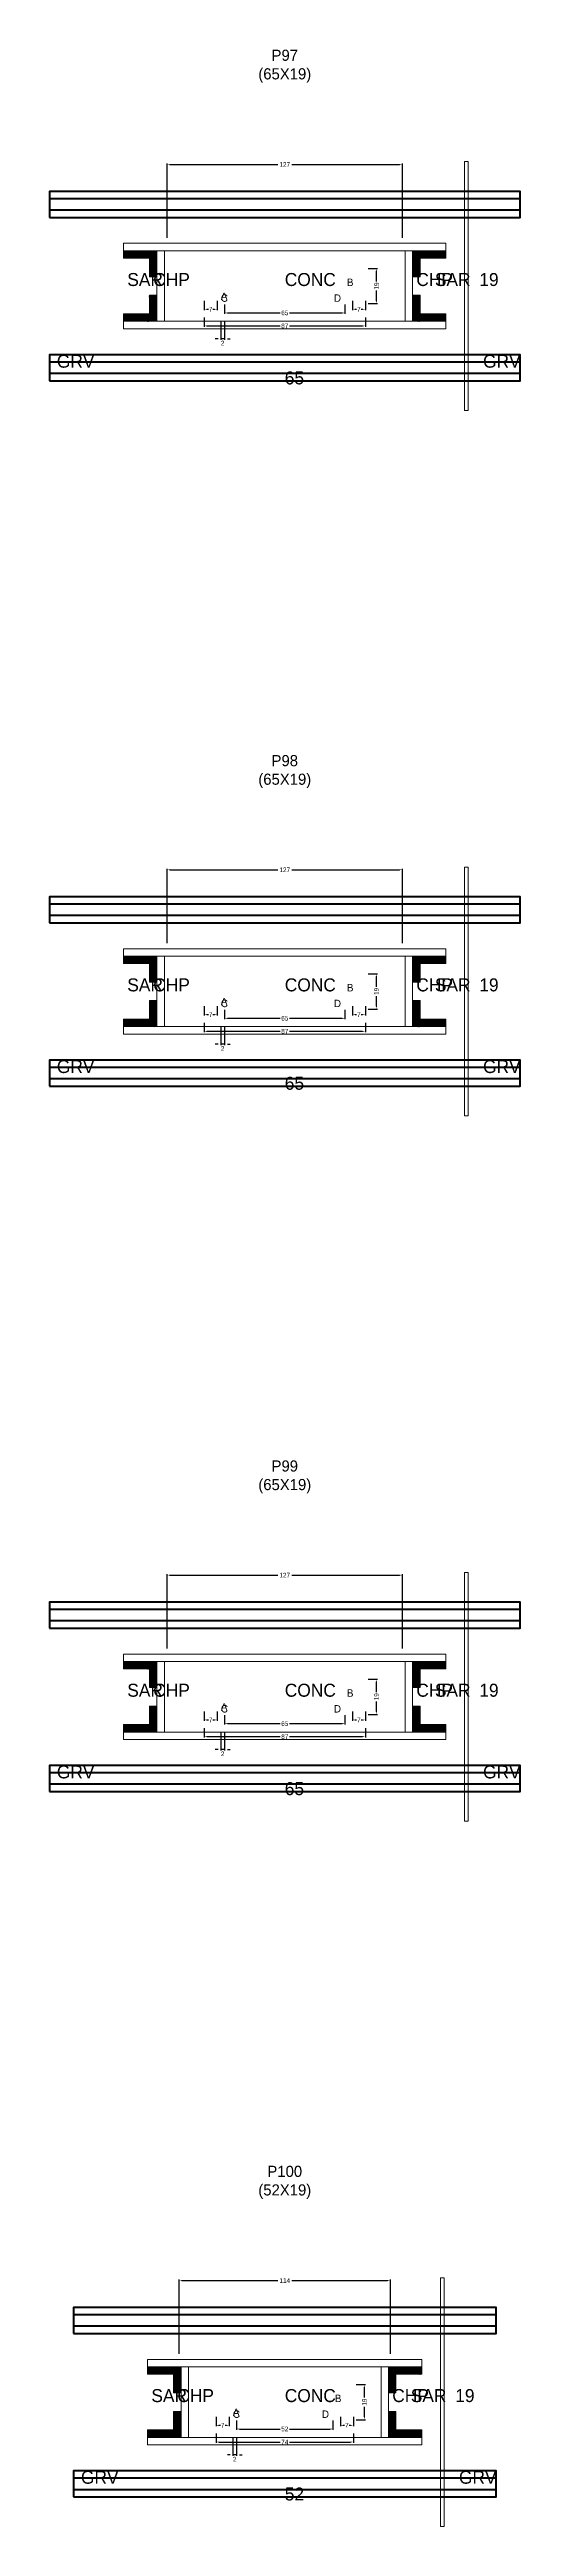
# Model space of a CAD drawing. Header units: centimetres. Extents: x -10500 to 4105, y -36866 to 295.
# Drawn here: x -127 to 127, y -36407 to -35073 of the extents above; entities that cross this region are included whole.
import ezdxf

# ---------------------------------------------------------------- set-up
doc = ezdxf.new("R2010")
doc.units = ezdxf.units.CM
for name, color, linetype in [('COTA', 241, 'Continuous'), ('GRAVATA', 224, 'Continuous'), ('Hachura', 251, 'Continuous'), ('NOMENCLATURA', 7, 'Continuous'), ('SARRAFO', 251, 'Continuous'), ('Texto Seção', 7, 'Continuous')]:
    doc.layers.add(name, color=color, linetype=linetype)
doc.dimstyles.new('cotax2', dxfattribs={"dimtxt": 2.5, "dimasz": 1.5, "dimexe": 0.5, "dimexo": 0.5, "dimgap": 0.5, "dimtad": 1, "dimcen": 2.5, "dimazin": 3, "dimtfac": 1, "dimtmove": 0, "dimatfit": 3})

msp = doc.modelspace()

# ---------------------------------------------------------------- texts
at = {"layer": 'NOMENCLATURA'}
for s, p in [('B', (33.5, -35200)), ('A', (-34.5, -35207.5)), ('C', (-34.5, -35208.5)), ('D', (26.5, -35208.5)), ('A', (-34.5, -35587.5)), ('C', (-34.5, -35588.5)), ('D', (26.5, -35588.5)), ('B', (33.5, -35580)), ('B', (33.5, -35960)), ('A', (-34.5, -35967.5)), ('C', (-34.5, -35968.5)), ('D', (26.5, -35968.5)), ('A', (-28, -36347.5)), ('C', (-28, -36348.5)), ('D', (20, -36348.5)), ('B', (27, -36340))]:
    msp.add_text(s, height=4, dxfattribs=at).set_placement(p)
at = {"layer": 'NOMENCLATURA', "char_height": 6, "attachment_point": 8}
for s, insert in [('P97\\P(65X19)', (0, -35090.5)), ('P98\\P(65X19)', (0, -35470.5)), ('P99\\P(65X19)', (0, -35850.5)), ('P100\\P(52X19)', (0, -36230.5))]:
    msp.add_mtext(s, dxfattribs=dict(at, insert=insert))
at = {"layer": 'Texto Seção'}
for s, p in [('SAR', (-85, -35200)), ('CHP', (-71, -35200)), ('CONC', (0, -35200)), ('CHP', (71, -35200)), ('SAR', (81, -35200)), ('19', (105, -35200)), ('GRV', (-123, -35244)), ('GRV', (107, -35244)), ('65', (0, -35253)), ('SAR', (-85, -35580)), ('CHP', (-71, -35580)), ('CONC', (0, -35580)), ('CHP', (71, -35580)), ('SAR', (81, -35580)), ('19', (105, -35580)), ('GRV', (-123, -35624)), ('65', (0, -35633)), ('GRV', (107, -35624)), ('SAR', (-85, -35960)), ('CHP', (-71, -35960)), ('CONC', (0, -35960)), ('CHP', (71, -35960)), ('SAR', (81, -35960)), ('19', (105, -35960)), ('GRV', (-123, -36004)), ('GRV', (107, -36004)), ('65', (0, -36013)), ('SAR', (-72, -36340)), ('CHP', (-58, -36340)), ('CONC', (0, -36340)), ('CHP', (58, -36340)), ('SAR', (68, -36340)), ('19', (92, -36340)), ('GRV', (-110, -36384)), ('52', (0, -36393)), ('GRV', (94, -36384))]:
    msp.add_text(s, height=7, dxfattribs=at).set_placement(p)

# ---------------------------------------------------------------- blocks, each defined once
blk = doc.blocks.new('_CLOSEDFILLED')
at = {"color": 0, "linetype": 'BYBLOCK'}
blk.add_solid([(-1, 0.16), (0, 0), (-1, -0.16)], dxfattribs=at)
blk = doc.blocks.new('*D2510')
for p, q in [((-37, -36357), (-37, -36362)), ((-35.5, -36361.5), (-2.5, -36361.5)), ((2.5, -36361.5), (35.5, -36361.5)), ((37, -36357), (37, -36362))]:
    blk.add_line(p, q)
at = {"layer": 'Defpoints'}
for p in [(-37, -36356.5), (-37, -36361.5), (37, -36356.5)]:
    blk.add_point(p, dxfattribs=at)
at = {"layer": 'COTA', "xscale": 1.5, "yscale": 1.5, "rotation": 180}
blk.add_blockref('_CLOSEDFILLED', (-37, -36361.5), dxfattribs=at)
at = {"layer": 'COTA', "xscale": 1.5, "yscale": 1.5}
blk.add_blockref('_CLOSEDFILLED', (37, -36361.5), dxfattribs=at)
at = {"layer": 'COTA', "insert": (0, -36361.5), "char_height": 2.5, "attachment_point": 5}
blk.add_mtext('74', dxfattribs=at)
blk = doc.blocks.new('*D2511')
for p, q in [((-26, -36350), (-26, -36355)), ((-24.5, -36354.5), (-2.5, -36354.5)), ((2.5, -36354.5), (24.5, -36354.5)), ((26, -36350), (26, -36355))]:
    blk.add_line(p, q)
at = {"layer": 'Defpoints'}
for p in [(-26, -36349.5), (-26, -36354.5), (26, -36349.5)]:
    blk.add_point(p, dxfattribs=at)
at = {"layer": 'COTA', "xscale": 1.5, "yscale": 1.5, "rotation": 180}
blk.add_blockref('_CLOSEDFILLED', (-26, -36354.5), dxfattribs=at)
at = {"layer": 'COTA', "xscale": 1.5, "yscale": 1.5}
blk.add_blockref('_CLOSEDFILLED', (26, -36354.5), dxfattribs=at)
at = {"layer": 'COTA', "insert": (0, -36354.5), "char_height": 2.5, "attachment_point": 5}
blk.add_mtext('52', dxfattribs=at)
blk = doc.blocks.new('*D2512')
for p, q in [((38.5, -36330.5), (43.5, -36330.5)), ((43, -36337.5), (43, -36332)), ((43, -36348), (43, -36342.5)), ((38.5, -36349.5), (43.5, -36349.5))]:
    blk.add_line(p, q)
at = {"layer": 'Defpoints'}
for p in [(38, -36330.5), (38, -36349.5), (43, -36349.5)]:
    blk.add_point(p, dxfattribs=at)
at = {"layer": 'COTA', "xscale": 1.5, "yscale": 1.5}
for p, rotation in [((43, -36330.5), 90), ((43, -36349.5), 270)]:
    blk.add_blockref('_CLOSEDFILLED', p, dxfattribs=dict(at, rotation=rotation))
at = {"layer": 'COTA', "insert": (43, -36340), "char_height": 2.5, "attachment_point": 5, "rotation": 90}
blk.add_mtext('19', dxfattribs=at)
blk = doc.blocks.new('*D2513')
for p, q in [((-37, -36348), (-37, -36353)), ((-30, -36348), (-30, -36353)), ((-35.5, -36352.5), (-34.75, -36352.5)), ((-32.25, -36352.5), (-31.5, -36352.5))]:
    blk.add_line(p, q)
at = {"layer": 'Defpoints'}
for p in [(-37, -36347.5), (-30, -36347.5), (-37, -36352.5)]:
    blk.add_point(p, dxfattribs=at)
at = {"layer": 'COTA', "xscale": 1.5, "yscale": 1.5, "rotation": 180}
blk.add_blockref('_CLOSEDFILLED', (-37, -36352.5), dxfattribs=at)
at = {"layer": 'COTA', "xscale": 1.5, "yscale": 1.5}
blk.add_blockref('_CLOSEDFILLED', (-30, -36352.5), dxfattribs=at)
at = {"layer": 'COTA', "insert": (-33.5, -36352.5), "char_height": 2.5, "attachment_point": 5}
blk.add_mtext('7', dxfattribs=at)
blk = doc.blocks.new('*D2514')
for p, q in [((30, -36348), (30, -36353)), ((37, -36348), (37, -36353)), ((31.5, -36352.5), (32.25, -36352.5)), ((34.75, -36352.5), (35.5, -36352.5))]:
    blk.add_line(p, q)
at = {"layer": 'Defpoints'}
for p in [(30, -36347.5), (37, -36347.5), (30, -36352.5)]:
    blk.add_point(p, dxfattribs=at)
at = {"layer": 'COTA', "xscale": 1.5, "yscale": 1.5, "rotation": 180}
blk.add_blockref('_CLOSEDFILLED', (30, -36352.5), dxfattribs=at)
at = {"layer": 'COTA', "xscale": 1.5, "yscale": 1.5}
blk.add_blockref('_CLOSEDFILLED', (37, -36352.5), dxfattribs=at)
at = {"layer": 'COTA', "insert": (33.5, -36352.5), "char_height": 2.5, "attachment_point": 5}
blk.add_mtext('7', dxfattribs=at)
blk = doc.blocks.new('*D2515')
for p, q in [((-57, -36314), (-57, -36274)), ((-55.5, -36274.5), (-3.75, -36274.5)), ((3.75, -36274.5), (55.5, -36274.5)), ((57, -36314), (57, -36274))]:
    blk.add_line(p, q)
at = {"layer": 'Defpoints'}
for p in [(-57, -36274.5), (-57, -36314.5), (57, -36314.5)]:
    blk.add_point(p, dxfattribs=at)
at = {"layer": 'COTA', "xscale": 1.5, "yscale": 1.5, "rotation": 180}
blk.add_blockref('_CLOSEDFILLED', (-57, -36274.5), dxfattribs=at)
at = {"layer": 'COTA', "xscale": 1.5, "yscale": 1.5}
blk.add_blockref('_CLOSEDFILLED', (57, -36274.5), dxfattribs=at)
at = {"layer": 'COTA', "insert": (0, -36274.5), "char_height": 2.5, "attachment_point": 5}
blk.add_mtext('114', dxfattribs=at)
blk = doc.blocks.new('*D2484')
for p, q in [((-43.5, -35977), (-43.5, -35982)), ((-42, -35981.5), (-2.5, -35981.5)), ((2.5, -35981.5), (42, -35981.5)), ((43.5, -35977), (43.5, -35982))]:
    blk.add_line(p, q)
at = {"layer": 'Defpoints'}
for p in [(-43.5, -35976.5), (-43.5, -35981.5), (43.5, -35976.5)]:
    blk.add_point(p, dxfattribs=at)
at = {"layer": 'COTA', "xscale": 1.5, "yscale": 1.5, "rotation": 180}
blk.add_blockref('_CLOSEDFILLED', (-43.5, -35981.5), dxfattribs=at)
at = {"layer": 'COTA', "xscale": 1.5, "yscale": 1.5}
blk.add_blockref('_CLOSEDFILLED', (43.5, -35981.5), dxfattribs=at)
at = {"layer": 'COTA', "insert": (0, -35981.5), "char_height": 2.5, "attachment_point": 5}
blk.add_mtext('87', dxfattribs=at)
blk = doc.blocks.new('*D2485')
for p, q in [((-32.5, -35970), (-32.5, -35975)), ((-31, -35974.5), (-2.5, -35974.5)), ((2.5, -35974.5), (31, -35974.5)), ((32.5, -35970), (32.5, -35975))]:
    blk.add_line(p, q)
at = {"layer": 'Defpoints'}
for p in [(-32.5, -35969.5), (-32.5, -35974.5), (32.5, -35969.5)]:
    blk.add_point(p, dxfattribs=at)
at = {"layer": 'COTA', "xscale": 1.5, "yscale": 1.5, "rotation": 180}
blk.add_blockref('_CLOSEDFILLED', (-32.5, -35974.5), dxfattribs=at)
at = {"layer": 'COTA', "xscale": 1.5, "yscale": 1.5}
blk.add_blockref('_CLOSEDFILLED', (32.5, -35974.5), dxfattribs=at)
at = {"layer": 'COTA', "insert": (0, -35974.5), "char_height": 2.5, "attachment_point": 5}
blk.add_mtext('65', dxfattribs=at)
blk = doc.blocks.new('*D2486')
for p, q in [((45, -35950.5), (50, -35950.5)), ((49.5, -35957.5), (49.5, -35952)), ((45, -35969.5), (50, -35969.5)), ((49.5, -35968), (49.5, -35962.5))]:
    blk.add_line(p, q)
at = {"layer": 'Defpoints'}
for p in [(44.5, -35950.5), (44.5, -35969.5), (49.5, -35969.5)]:
    blk.add_point(p, dxfattribs=at)
at = {"layer": 'COTA', "xscale": 1.5, "yscale": 1.5}
for p, rotation in [((49.5, -35950.5), 90), ((49.5, -35969.5), 270)]:
    blk.add_blockref('_CLOSEDFILLED', p, dxfattribs=dict(at, rotation=rotation))
at = {"layer": 'COTA', "insert": (49.5, -35960), "char_height": 2.5, "attachment_point": 5, "rotation": 90}
blk.add_mtext('19', dxfattribs=at)
blk = doc.blocks.new('*D2487')
for p, q in [((-43.5, -35968), (-43.5, -35973)), ((-42, -35972.5), (-41.25, -35972.5)), ((-38.75, -35972.5), (-38, -35972.5)), ((-36.5, -35968), (-36.5, -35973))]:
    blk.add_line(p, q)
at = {"layer": 'Defpoints'}
for p in [(-43.5, -35967.5), (-43.5, -35972.5), (-36.5, -35967.5)]:
    blk.add_point(p, dxfattribs=at)
at = {"layer": 'COTA', "xscale": 1.5, "yscale": 1.5, "rotation": 180}
blk.add_blockref('_CLOSEDFILLED', (-43.5, -35972.5), dxfattribs=at)
at = {"layer": 'COTA', "xscale": 1.5, "yscale": 1.5}
blk.add_blockref('_CLOSEDFILLED', (-36.5, -35972.5), dxfattribs=at)
at = {"layer": 'COTA', "insert": (-40, -35972.5), "char_height": 2.5, "attachment_point": 5}
blk.add_mtext('7', dxfattribs=at)
blk = doc.blocks.new('*D2488')
for p, q in [((36.5, -35968), (36.5, -35973)), ((38, -35972.5), (38.75, -35972.5)), ((41.25, -35972.5), (42, -35972.5)), ((43.5, -35968), (43.5, -35973))]:
    blk.add_line(p, q)
at = {"layer": 'Defpoints'}
for p in [(36.5, -35967.5), (36.5, -35972.5), (43.5, -35967.5)]:
    blk.add_point(p, dxfattribs=at)
at = {"layer": 'COTA', "xscale": 1.5, "yscale": 1.5, "rotation": 180}
blk.add_blockref('_CLOSEDFILLED', (36.5, -35972.5), dxfattribs=at)
at = {"layer": 'COTA', "xscale": 1.5, "yscale": 1.5}
blk.add_blockref('_CLOSEDFILLED', (43.5, -35972.5), dxfattribs=at)
at = {"layer": 'COTA', "insert": (40, -35972.5), "char_height": 2.5, "attachment_point": 5}
blk.add_mtext('7', dxfattribs=at)
blk = doc.blocks.new('*D2489')
for p, q in [((-63.5, -35934), (-63.5, -35894)), ((-62, -35894.5), (-3.75, -35894.5)), ((3.75, -35894.5), (62, -35894.5)), ((63.5, -35934), (63.5, -35894))]:
    blk.add_line(p, q)
at = {"layer": 'Defpoints'}
for p in [(-63.5, -35894.5), (-63.5, -35934.5), (63.5, -35934.5)]:
    blk.add_point(p, dxfattribs=at)
at = {"layer": 'COTA', "xscale": 1.5, "yscale": 1.5, "rotation": 180}
blk.add_blockref('_CLOSEDFILLED', (-63.5, -35894.5), dxfattribs=at)
at = {"layer": 'COTA', "xscale": 1.5, "yscale": 1.5}
blk.add_blockref('_CLOSEDFILLED', (63.5, -35894.5), dxfattribs=at)
at = {"layer": 'COTA', "insert": (0, -35894.5), "char_height": 2.5, "attachment_point": 5}
blk.add_mtext('127', dxfattribs=at)
blk = doc.blocks.new('*D2458')
for p, q in [((-43.5, -35597), (-43.5, -35602)), ((-42, -35601.5), (-2.5, -35601.5)), ((2.5, -35601.5), (42, -35601.5)), ((43.5, -35597), (43.5, -35602))]:
    blk.add_line(p, q)
at = {"layer": 'Defpoints'}
for p in [(-43.5, -35596.5), (-43.5, -35601.5), (43.5, -35596.5)]:
    blk.add_point(p, dxfattribs=at)
at = {"layer": 'COTA', "xscale": 1.5, "yscale": 1.5, "rotation": 180}
blk.add_blockref('_CLOSEDFILLED', (-43.5, -35601.5), dxfattribs=at)
at = {"layer": 'COTA', "xscale": 1.5, "yscale": 1.5}
blk.add_blockref('_CLOSEDFILLED', (43.5, -35601.5), dxfattribs=at)
at = {"layer": 'COTA', "insert": (0, -35601.5), "char_height": 2.5, "attachment_point": 5}
blk.add_mtext('87', dxfattribs=at)
blk = doc.blocks.new('*D2459')
for p, q in [((-32.5, -35590), (-32.5, -35595)), ((-31, -35594.5), (-2.5, -35594.5)), ((2.5, -35594.5), (31, -35594.5)), ((32.5, -35590), (32.5, -35595))]:
    blk.add_line(p, q)
at = {"layer": 'Defpoints'}
for p in [(-32.5, -35589.5), (-32.5, -35594.5), (32.5, -35589.5)]:
    blk.add_point(p, dxfattribs=at)
at = {"layer": 'COTA', "xscale": 1.5, "yscale": 1.5, "rotation": 180}
blk.add_blockref('_CLOSEDFILLED', (-32.5, -35594.5), dxfattribs=at)
at = {"layer": 'COTA', "xscale": 1.5, "yscale": 1.5}
blk.add_blockref('_CLOSEDFILLED', (32.5, -35594.5), dxfattribs=at)
at = {"layer": 'COTA', "insert": (0, -35594.5), "char_height": 2.5, "attachment_point": 5}
blk.add_mtext('65', dxfattribs=at)
blk = doc.blocks.new('*D2460')
for p, q in [((45, -35570.5), (50, -35570.5)), ((49.5, -35577.5), (49.5, -35572)), ((49.5, -35588), (49.5, -35582.5)), ((45, -35589.5), (50, -35589.5))]:
    blk.add_line(p, q)
at = {"layer": 'Defpoints'}
for p in [(44.5, -35570.5), (44.5, -35589.5), (49.5, -35589.5)]:
    blk.add_point(p, dxfattribs=at)
at = {"layer": 'COTA', "xscale": 1.5, "yscale": 1.5}
for p, rotation in [((49.5, -35570.5), 90), ((49.5, -35589.5), 270)]:
    blk.add_blockref('_CLOSEDFILLED', p, dxfattribs=dict(at, rotation=rotation))
at = {"layer": 'COTA', "insert": (49.5, -35580), "char_height": 2.5, "attachment_point": 5, "rotation": 90}
blk.add_mtext('19', dxfattribs=at)
blk = doc.blocks.new('*D2461')
for p, q in [((-43.5, -35588), (-43.5, -35593)), ((-36.5, -35588), (-36.5, -35593)), ((-42, -35592.5), (-41.25, -35592.5)), ((-38.75, -35592.5), (-38, -35592.5))]:
    blk.add_line(p, q)
at = {"layer": 'Defpoints'}
for p in [(-43.5, -35587.5), (-36.5, -35587.5), (-43.5, -35592.5)]:
    blk.add_point(p, dxfattribs=at)
at = {"layer": 'COTA', "xscale": 1.5, "yscale": 1.5, "rotation": 180}
blk.add_blockref('_CLOSEDFILLED', (-43.5, -35592.5), dxfattribs=at)
at = {"layer": 'COTA', "xscale": 1.5, "yscale": 1.5}
blk.add_blockref('_CLOSEDFILLED', (-36.5, -35592.5), dxfattribs=at)
at = {"layer": 'COTA', "insert": (-40, -35592.5), "char_height": 2.5, "attachment_point": 5}
blk.add_mtext('7', dxfattribs=at)
blk = doc.blocks.new('*D2462')
for p, q in [((36.5, -35588), (36.5, -35593)), ((43.5, -35588), (43.5, -35593)), ((38, -35592.5), (38.75, -35592.5)), ((41.25, -35592.5), (42, -35592.5))]:
    blk.add_line(p, q)
at = {"layer": 'Defpoints'}
for p in [(36.5, -35587.5), (43.5, -35587.5), (36.5, -35592.5)]:
    blk.add_point(p, dxfattribs=at)
at = {"layer": 'COTA', "xscale": 1.5, "yscale": 1.5, "rotation": 180}
blk.add_blockref('_CLOSEDFILLED', (36.5, -35592.5), dxfattribs=at)
at = {"layer": 'COTA', "xscale": 1.5, "yscale": 1.5}
blk.add_blockref('_CLOSEDFILLED', (43.5, -35592.5), dxfattribs=at)
at = {"layer": 'COTA', "insert": (40, -35592.5), "char_height": 2.5, "attachment_point": 5}
blk.add_mtext('7', dxfattribs=at)
blk = doc.blocks.new('*D2463')
for p, q in [((-63.5, -35554), (-63.5, -35514)), ((-62, -35514.5), (-3.75, -35514.5)), ((3.75, -35514.5), (62, -35514.5)), ((63.5, -35554), (63.5, -35514))]:
    blk.add_line(p, q)
at = {"layer": 'Defpoints'}
for p in [(-63.5, -35514.5), (-63.5, -35554.5), (63.5, -35554.5)]:
    blk.add_point(p, dxfattribs=at)
at = {"layer": 'COTA', "xscale": 1.5, "yscale": 1.5, "rotation": 180}
blk.add_blockref('_CLOSEDFILLED', (-63.5, -35514.5), dxfattribs=at)
at = {"layer": 'COTA', "xscale": 1.5, "yscale": 1.5}
blk.add_blockref('_CLOSEDFILLED', (63.5, -35514.5), dxfattribs=at)
at = {"layer": 'COTA', "insert": (0, -35514.5), "char_height": 2.5, "attachment_point": 5}
blk.add_mtext('127', dxfattribs=at)
blk = doc.blocks.new('*D2432')
for p, q in [((-43.5, -35217), (-43.5, -35222)), ((-42, -35221.5), (-2.5, -35221.5)), ((2.5, -35221.5), (42, -35221.5)), ((43.5, -35217), (43.5, -35222))]:
    blk.add_line(p, q)
at = {"layer": 'Defpoints'}
for p in [(-43.5, -35216.5), (-43.5, -35221.5), (43.5, -35216.5)]:
    blk.add_point(p, dxfattribs=at)
at = {"layer": 'COTA', "xscale": 1.5, "yscale": 1.5, "rotation": 180}
blk.add_blockref('_CLOSEDFILLED', (-43.5, -35221.5), dxfattribs=at)
at = {"layer": 'COTA', "xscale": 1.5, "yscale": 1.5}
blk.add_blockref('_CLOSEDFILLED', (43.5, -35221.5), dxfattribs=at)
at = {"layer": 'COTA', "insert": (0, -35221.5), "char_height": 2.5, "attachment_point": 5}
blk.add_mtext('87', dxfattribs=at)
blk = doc.blocks.new('*D2433')
for p, q in [((-32.5, -35210), (-32.5, -35215)), ((-31, -35214.5), (-2.5, -35214.5)), ((2.5, -35214.5), (31, -35214.5)), ((32.5, -35210), (32.5, -35215))]:
    blk.add_line(p, q)
at = {"layer": 'Defpoints'}
for p in [(-32.5, -35209.5), (-32.5, -35214.5), (32.5, -35209.5)]:
    blk.add_point(p, dxfattribs=at)
at = {"layer": 'COTA', "xscale": 1.5, "yscale": 1.5, "rotation": 180}
blk.add_blockref('_CLOSEDFILLED', (-32.5, -35214.5), dxfattribs=at)
at = {"layer": 'COTA', "xscale": 1.5, "yscale": 1.5}
blk.add_blockref('_CLOSEDFILLED', (32.5, -35214.5), dxfattribs=at)
at = {"layer": 'COTA', "insert": (0, -35214.5), "char_height": 2.5, "attachment_point": 5}
blk.add_mtext('65', dxfattribs=at)
blk = doc.blocks.new('*D2434')
for p, q in [((45, -35190.5), (50, -35190.5)), ((49.5, -35197.5), (49.5, -35192)), ((45, -35209.5), (50, -35209.5)), ((49.5, -35208), (49.5, -35202.5))]:
    blk.add_line(p, q)
at = {"layer": 'Defpoints'}
for p in [(44.5, -35190.5), (44.5, -35209.5), (49.5, -35209.5)]:
    blk.add_point(p, dxfattribs=at)
at = {"layer": 'COTA', "xscale": 1.5, "yscale": 1.5}
for p, rotation in [((49.5, -35190.5), 90), ((49.5, -35209.5), 270)]:
    blk.add_blockref('_CLOSEDFILLED', p, dxfattribs=dict(at, rotation=rotation))
at = {"layer": 'COTA', "insert": (49.5, -35200), "char_height": 2.5, "attachment_point": 5, "rotation": 90}
blk.add_mtext('19', dxfattribs=at)
blk = doc.blocks.new('*D2435')
for p, q in [((-43.5, -35208), (-43.5, -35213)), ((-42, -35212.5), (-41.25, -35212.5)), ((-38.75, -35212.5), (-38, -35212.5)), ((-36.5, -35208), (-36.5, -35213))]:
    blk.add_line(p, q)
at = {"layer": 'Defpoints'}
for p in [(-43.5, -35207.5), (-43.5, -35212.5), (-36.5, -35207.5)]:
    blk.add_point(p, dxfattribs=at)
at = {"layer": 'COTA', "xscale": 1.5, "yscale": 1.5, "rotation": 180}
blk.add_blockref('_CLOSEDFILLED', (-43.5, -35212.5), dxfattribs=at)
at = {"layer": 'COTA', "xscale": 1.5, "yscale": 1.5}
blk.add_blockref('_CLOSEDFILLED', (-36.5, -35212.5), dxfattribs=at)
at = {"layer": 'COTA', "insert": (-40, -35212.5), "char_height": 2.5, "attachment_point": 5}
blk.add_mtext('7', dxfattribs=at)
blk = doc.blocks.new('*D2436')
for p, q in [((36.5, -35208), (36.5, -35213)), ((38, -35212.5), (38.75, -35212.5)), ((41.25, -35212.5), (42, -35212.5)), ((43.5, -35208), (43.5, -35213))]:
    blk.add_line(p, q)
at = {"layer": 'Defpoints'}
for p in [(36.5, -35207.5), (36.5, -35212.5), (43.5, -35207.5)]:
    blk.add_point(p, dxfattribs=at)
at = {"layer": 'COTA', "xscale": 1.5, "yscale": 1.5, "rotation": 180}
blk.add_blockref('_CLOSEDFILLED', (36.5, -35212.5), dxfattribs=at)
at = {"layer": 'COTA', "xscale": 1.5, "yscale": 1.5}
blk.add_blockref('_CLOSEDFILLED', (43.5, -35212.5), dxfattribs=at)
at = {"layer": 'COTA', "insert": (40, -35212.5), "char_height": 2.5, "attachment_point": 5}
blk.add_mtext('7', dxfattribs=at)
blk = doc.blocks.new('*D2437')
for p, q in [((-63.5, -35174), (-63.5, -35134)), ((-62, -35134.5), (-3.75, -35134.5)), ((3.75, -35134.5), (62, -35134.5)), ((63.5, -35174), (63.5, -35134))]:
    blk.add_line(p, q)
at = {"layer": 'Defpoints'}
for p in [(-63.5, -35134.5), (-63.5, -35174.5), (63.5, -35174.5)]:
    blk.add_point(p, dxfattribs=at)
at = {"layer": 'COTA', "xscale": 1.5, "yscale": 1.5, "rotation": 180}
blk.add_blockref('_CLOSEDFILLED', (-63.5, -35134.5), dxfattribs=at)
at = {"layer": 'COTA', "xscale": 1.5, "yscale": 1.5}
blk.add_blockref('_CLOSEDFILLED', (63.5, -35134.5), dxfattribs=at)
at = {"layer": 'COTA', "insert": (0, -35134.5), "char_height": 2.5, "attachment_point": 5}
blk.add_mtext('127', dxfattribs=at)

# ---------------------------------------------------------------- dimensions: what is measured, and where the dimension line sits
at = {"layer": 'COTA'}
for base, p1, p2, picture, middle in [((-63.5, -35134.5), (-63.5, -35174.5), (63.5, -35174.5), '*D2437', (0, -35134.5)), ((-43.5, -35212.5), (-43.5, -35207.5), (-36.5, -35207.5), '*D2435', (-40, -35212.5)), ((-32.5, -35214.5), (-32.5, -35209.5), (32.5, -35209.5), '*D2433', (0, -35214.5)), ((36.5, -35212.5), (36.5, -35207.5), (43.5, -35207.5), '*D2436', (40, -35212.5)), ((-43.5, -35221.5), (-43.5, -35216.5), (43.5, -35216.5), '*D2432', (0, -35221.5)), ((-63.5, -35514.5), (-63.5, -35554.5), (63.5, -35554.5), '*D2463', (0, -35514.5)), ((-43.5, -35592.5), (-43.5, -35587.5), (-36.5, -35587.5), '*D2461', (-40, -35592.5)), ((36.5, -35592.5), (36.5, -35587.5), (43.5, -35587.5), '*D2462', (40, -35592.5)), ((-43.5, -35601.5), (-43.5, -35596.5), (43.5, -35596.5), '*D2458', (0, -35601.5)), ((-32.5, -35594.5), (-32.5, -35589.5), (32.5, -35589.5), '*D2459', (0, -35594.5)), ((-63.5, -35894.5), (-63.5, -35934.5), (63.5, -35934.5), '*D2489', (0, -35894.5)), ((-43.5, -35972.5), (-43.5, -35967.5), (-36.5, -35967.5), '*D2487', (-40, -35972.5)), ((-32.5, -35974.5), (-32.5, -35969.5), (32.5, -35969.5), '*D2485', (0, -35974.5)), ((36.5, -35972.5), (36.5, -35967.5), (43.5, -35967.5), '*D2488', (40, -35972.5)), ((-43.5, -35981.5), (-43.5, -35976.5), (43.5, -35976.5), '*D2484', (0, -35981.5)), ((-57, -36274.5), (-57, -36314.5), (57, -36314.5), '*D2515', (0, -36274.5)), ((-37, -36352.5), (-37, -36347.5), (-30, -36347.5), '*D2513', (-33.5, -36352.5)), ((30, -36352.5), (30, -36347.5), (37, -36347.5), '*D2514', (33.5, -36352.5)), ((-37, -36361.5), (-37, -36356.5), (37, -36356.5), '*D2510', (0, -36361.5)), ((-26, -36354.5), (-26, -36349.5), (26, -36349.5), '*D2511', (0, -36354.5))]:
    dim = msp.add_linear_dim(base=base, p1=p1, p2=p2, dimstyle='cotax2', dxfattribs=at)
    dim.commit()
    dim.dimension.update_dxf_attribs({"geometry": picture, "text_midpoint": middle})
for base, p1, p2, picture, middle in [((49.5, -35209.5), (44.5, -35209.5), (44.5, -35190.5), '*D2434', (49.5, -35200)), ((49.5, -35589.5), (44.5, -35589.5), (44.5, -35570.5), '*D2460', (49.5, -35580)), ((49.5, -35969.5), (44.5, -35969.5), (44.5, -35950.5), '*D2486', (49.5, -35960)), ((43, -36349.5), (38, -36349.5), (38, -36330.5), '*D2512', (43, -36340))]:
    dim = msp.add_linear_dim(base=base, p1=p1, p2=p2, angle=90, dimstyle='cotax2', dxfattribs=at)
    dim.commit()
    dim.dimension.update_dxf_attribs({"geometry": picture, "text_midpoint": middle})
for base, p1, p2 in [((-32.5, -35228.5), (-32.5, -35218.5), (-34.5, -35218.5)), ((-32.5, -35608.5), (-32.5, -35598.5), (-34.5, -35598.5)), ((-32.5, -35988.5), (-32.5, -35978.5), (-34.5, -35978.5)), ((-26, -36368.5), (-26, -36358.5), (-28, -36358.5))]:
    msp.add_linear_dim(base=base, p1=p1, p2=p2, dimstyle='cotax2', dxfattribs=at).render()

# ---------------------------------------------------------------- hatches: boundary and pattern name
at = {"layer": 'SARRAFO'}
h = msp.add_hatch(dxfattribs=at)
h.set_pattern_fill('SOLID', scale=2)
h.paths.add_polyline_path([(-87, -35185), (-73, -35185), (-73, -35181), (-87, -35181)])
h = msp.add_hatch(dxfattribs=at)
h.set_pattern_fill('SOLID', scale=2)
h.paths.add_polyline_path([(-73, -35195), (-69, -35195), (-69, -35181), (-73, -35181)])
h = msp.add_hatch(dxfattribs=at)
h.set_pattern_fill('SOLID', scale=2)
h.paths.add_polyline_path([(69, -35195), (73, -35195), (73, -35181), (69, -35181)])
h = msp.add_hatch(dxfattribs=at)
h.set_pattern_fill('SOLID', scale=2)
h.paths.add_polyline_path([(73, -35185), (87, -35185), (87, -35181), (73, -35181)])
h = msp.add_hatch(dxfattribs=at)
h.set_pattern_fill('SOLID', scale=2)
h.paths.add_polyline_path([(-73, -35219), (-69, -35219), (-69, -35205), (-73, -35205)])
h = msp.add_hatch(dxfattribs=at)
h.set_pattern_fill('SOLID', scale=2)
h.paths.add_polyline_path([(69, -35219), (73, -35219), (73, -35205), (69, -35205)])
h = msp.add_hatch(dxfattribs=at)
h.set_pattern_fill('SOLID', scale=2)
h.paths.add_polyline_path([(-87, -35219), (-73, -35219), (-73, -35215), (-87, -35215)])
h = msp.add_hatch(dxfattribs=at)
h.set_pattern_fill('SOLID', scale=2)
h.paths.add_polyline_path([(73, -35219), (87, -35219), (87, -35215), (73, -35215)])
h = msp.add_hatch(dxfattribs=at)
h.set_pattern_fill('SOLID', scale=2)
h.paths.add_polyline_path([(-87, -35565), (-73, -35565), (-73, -35561), (-87, -35561)])
h = msp.add_hatch(dxfattribs=at)
h.set_pattern_fill('SOLID', scale=2)
h.paths.add_polyline_path([(-73, -35575), (-69, -35575), (-69, -35561), (-73, -35561)])
h = msp.add_hatch(dxfattribs=at)
h.set_pattern_fill('SOLID', scale=2)
h.paths.add_polyline_path([(69, -35575), (73, -35575), (73, -35561), (69, -35561)])
h = msp.add_hatch(dxfattribs=at)
h.set_pattern_fill('SOLID', scale=2)
h.paths.add_polyline_path([(73, -35565), (87, -35565), (87, -35561), (73, -35561)])
h = msp.add_hatch(dxfattribs=at)
h.set_pattern_fill('SOLID', scale=2)
h.paths.add_polyline_path([(-73, -35599), (-69, -35599), (-69, -35585), (-73, -35585)])
h = msp.add_hatch(dxfattribs=at)
h.set_pattern_fill('SOLID', scale=2)
h.paths.add_polyline_path([(69, -35599), (73, -35599), (73, -35585), (69, -35585)])
h = msp.add_hatch(dxfattribs=at)
h.set_pattern_fill('SOLID', scale=2)
h.paths.add_polyline_path([(-87, -35599), (-73, -35599), (-73, -35595), (-87, -35595)])
h = msp.add_hatch(dxfattribs=at)
h.set_pattern_fill('SOLID', scale=2)
h.paths.add_polyline_path([(73, -35599), (87, -35599), (87, -35595), (73, -35595)])
h = msp.add_hatch(dxfattribs=at)
h.set_pattern_fill('SOLID', scale=2)
h.paths.add_polyline_path([(-87, -35945), (-73, -35945), (-73, -35941), (-87, -35941)])
h = msp.add_hatch(dxfattribs=at)
h.set_pattern_fill('SOLID', scale=2)
h.paths.add_polyline_path([(-73, -35955), (-69, -35955), (-69, -35941), (-73, -35941)])
h = msp.add_hatch(dxfattribs=at)
h.set_pattern_fill('SOLID', scale=2)
h.paths.add_polyline_path([(69, -35955), (73, -35955), (73, -35941), (69, -35941)])
h = msp.add_hatch(dxfattribs=at)
h.set_pattern_fill('SOLID', scale=2)
h.paths.add_polyline_path([(73, -35945), (87, -35945), (87, -35941), (73, -35941)])
h = msp.add_hatch(dxfattribs=at)
h.set_pattern_fill('SOLID', scale=2)
h.paths.add_polyline_path([(-87, -35979), (-73, -35979), (-73, -35975), (-87, -35975)])
h = msp.add_hatch(dxfattribs=at)
h.set_pattern_fill('SOLID', scale=2)
h.paths.add_polyline_path([(-73, -35979), (-69, -35979), (-69, -35965), (-73, -35965)])
h = msp.add_hatch(dxfattribs=at)
h.set_pattern_fill('SOLID', scale=2)
h.paths.add_polyline_path([(69, -35979), (73, -35979), (73, -35965), (69, -35965)])
h = msp.add_hatch(dxfattribs=at)
h.set_pattern_fill('SOLID', scale=2)
h.paths.add_polyline_path([(73, -35979), (87, -35979), (87, -35975), (73, -35975)])
h = msp.add_hatch(dxfattribs=at)
h.set_pattern_fill('SOLID', scale=2)
h.paths.add_polyline_path([(-74, -36325), (-60, -36325), (-60, -36321), (-74, -36321)])
h = msp.add_hatch(dxfattribs=at)
h.set_pattern_fill('SOLID', scale=2)
h.paths.add_polyline_path([(-60, -36335), (-56, -36335), (-56, -36321), (-60, -36321)])
h = msp.add_hatch(dxfattribs=at)
h.set_pattern_fill('SOLID', scale=2)
h.paths.add_polyline_path([(56, -36335), (60, -36335), (60, -36321), (56, -36321)])
h = msp.add_hatch(dxfattribs=at)
h.set_pattern_fill('SOLID', scale=2)
h.paths.add_polyline_path([(60, -36325), (74, -36325), (74, -36321), (60, -36321)])
h = msp.add_hatch(dxfattribs=at)
h.set_pattern_fill('SOLID', scale=2)
h.paths.add_polyline_path([(-60, -36359), (-56, -36359), (-56, -36345), (-60, -36345)])
h = msp.add_hatch(dxfattribs=at)
h.set_pattern_fill('SOLID', scale=2)
h.paths.add_polyline_path([(56, -36359), (60, -36359), (60, -36345), (56, -36345)])
h = msp.add_hatch(dxfattribs=at)
h.set_pattern_fill('SOLID', scale=2)
h.paths.add_polyline_path([(-74, -36359), (-60, -36359), (-60, -36355), (-74, -36355)])
h = msp.add_hatch(dxfattribs=at)
h.set_pattern_fill('SOLID', scale=2)
h.paths.add_polyline_path([(60, -36359), (74, -36359), (74, -36355), (60, -36355)])

# ---------------------------------------------------------------- linework, layer by layer
at = {"layer": 'GRAVATA', "lineweight": 50}
for points in [[(-127, -35163), (127, -35163), (127, -35149), (-127, -35149)], [(-127, -35159), (127, -35159), (127, -35153), (-127, -35153)], [(-127, -35251), (127, -35251), (127, -35237), (-127, -35237)], [(-127, -35247), (127, -35247), (127, -35241), (-127, -35241)], [(-127, -35543), (127, -35543), (127, -35529), (-127, -35529)], [(-127, -35539), (127, -35539), (127, -35533), (-127, -35533)], [(-127, -35631), (127, -35631), (127, -35617), (-127, -35617)], [(-127, -35627), (127, -35627), (127, -35621), (-127, -35621)], [(-127, -35923), (127, -35923), (127, -35909), (-127, -35909)], [(-127, -35919), (127, -35919), (127, -35913), (-127, -35913)], [(-127, -36011), (127, -36011), (127, -35997), (-127, -35997)], [(-127, -36007), (127, -36007), (127, -36001), (-127, -36001)], [(-114, -36303), (114, -36303), (114, -36289), (-114, -36289)], [(-114, -36299), (114, -36299), (114, -36293), (-114, -36293)], [(-114, -36391), (114, -36391), (114, -36377), (-114, -36377)], [(-114, -36387), (114, -36387), (114, -36381), (-114, -36381)]]:
    msp.add_lwpolyline(points, close=True, dxfattribs=at)
at = {"layer": 'Hachura', "lineweight": 13}
for points in [[(97, -35267), (99, -35267), (99, -35133), (97, -35133)], [(97, -35647), (99, -35647), (99, -35513), (97, -35513)], [(97, -36027), (99, -36027), (99, -35893), (97, -35893)], [(84, -36407), (86, -36407), (86, -36273), (84, -36273)]]:
    msp.add_lwpolyline(points, close=True, dxfattribs=at)
at = {"layer": 'Hachura', "lineweight": 18}
for points in [[(-87, -35181), (87, -35181), (87, -35177), (-87, -35177)], [(-69, -35219), (-65, -35219), (-65, -35181), (-69, -35181)], [(65, -35219), (69, -35219), (69, -35181), (65, -35181)], [(-87, -35223), (87, -35223), (87, -35219), (-87, -35219)], [(-87, -35561), (87, -35561), (87, -35557), (-87, -35557)], [(-69, -35599), (-65, -35599), (-65, -35561), (-69, -35561)], [(65, -35599), (69, -35599), (69, -35561), (65, -35561)], [(-87, -35603), (87, -35603), (87, -35599), (-87, -35599)], [(-87, -35941), (87, -35941), (87, -35937), (-87, -35937)], [(-69, -35979), (-65, -35979), (-65, -35941), (-69, -35941)], [(65, -35979), (69, -35979), (69, -35941), (65, -35941)], [(-87, -35983), (87, -35983), (87, -35979), (-87, -35979)], [(-74, -36321), (74, -36321), (74, -36317), (-74, -36317)], [(-56, -36359), (-52, -36359), (-52, -36321), (-56, -36321)], [(52, -36359), (56, -36359), (56, -36321), (52, -36321)], [(-74, -36363), (74, -36363), (74, -36359), (-74, -36359)]]:
    msp.add_lwpolyline(points, close=True, dxfattribs=at)
at = {"layer": 'SARRAFO', "lineweight": 13}
for points in [[(-87, -35185), (-73, -35185), (-73, -35181), (-87, -35181)], [(-73, -35195), (-69, -35195), (-69, -35181), (-73, -35181)], [(69, -35195), (73, -35195), (73, -35181), (69, -35181)], [(73, -35185), (87, -35185), (87, -35181), (73, -35181)], [(-73, -35219), (-69, -35219), (-69, -35205), (-73, -35205)], [(69, -35219), (73, -35219), (73, -35205), (69, -35205)], [(-87, -35219), (-73, -35219), (-73, -35215), (-87, -35215)], [(73, -35219), (87, -35219), (87, -35215), (73, -35215)], [(-87, -35565), (-73, -35565), (-73, -35561), (-87, -35561)], [(-73, -35575), (-69, -35575), (-69, -35561), (-73, -35561)], [(69, -35575), (73, -35575), (73, -35561), (69, -35561)], [(73, -35565), (87, -35565), (87, -35561), (73, -35561)], [(-73, -35599), (-69, -35599), (-69, -35585), (-73, -35585)], [(69, -35599), (73, -35599), (73, -35585), (69, -35585)], [(-87, -35599), (-73, -35599), (-73, -35595), (-87, -35595)], [(73, -35599), (87, -35599), (87, -35595), (73, -35595)], [(-87, -35945), (-73, -35945), (-73, -35941), (-87, -35941)], [(-73, -35955), (-69, -35955), (-69, -35941), (-73, -35941)], [(69, -35955), (73, -35955), (73, -35941), (69, -35941)], [(73, -35945), (87, -35945), (87, -35941), (73, -35941)], [(-87, -35979), (-73, -35979), (-73, -35975), (-87, -35975)], [(-73, -35979), (-69, -35979), (-69, -35965), (-73, -35965)], [(69, -35979), (73, -35979), (73, -35965), (69, -35965)], [(73, -35979), (87, -35979), (87, -35975), (73, -35975)], [(-74, -36325), (-60, -36325), (-60, -36321), (-74, -36321)], [(-60, -36335), (-56, -36335), (-56, -36321), (-60, -36321)], [(56, -36335), (60, -36335), (60, -36321), (56, -36321)], [(60, -36325), (74, -36325), (74, -36321), (60, -36321)], [(-60, -36359), (-56, -36359), (-56, -36345), (-60, -36345)], [(56, -36359), (60, -36359), (60, -36345), (56, -36345)], [(-74, -36359), (-60, -36359), (-60, -36355), (-74, -36355)], [(60, -36359), (74, -36359), (74, -36355), (60, -36355)]]:
    msp.add_lwpolyline(points, close=True, dxfattribs=at)

msp.set_redraw_order([(e.dxf.handle, doc.entitydb.next_handle()) for e in msp.query("TEXT MTEXT ATTDEF DIMENSION ARC_DIMENSION")])  # texts and dimensions are drawn at this point

doc.saveas('drawing.dxf')
